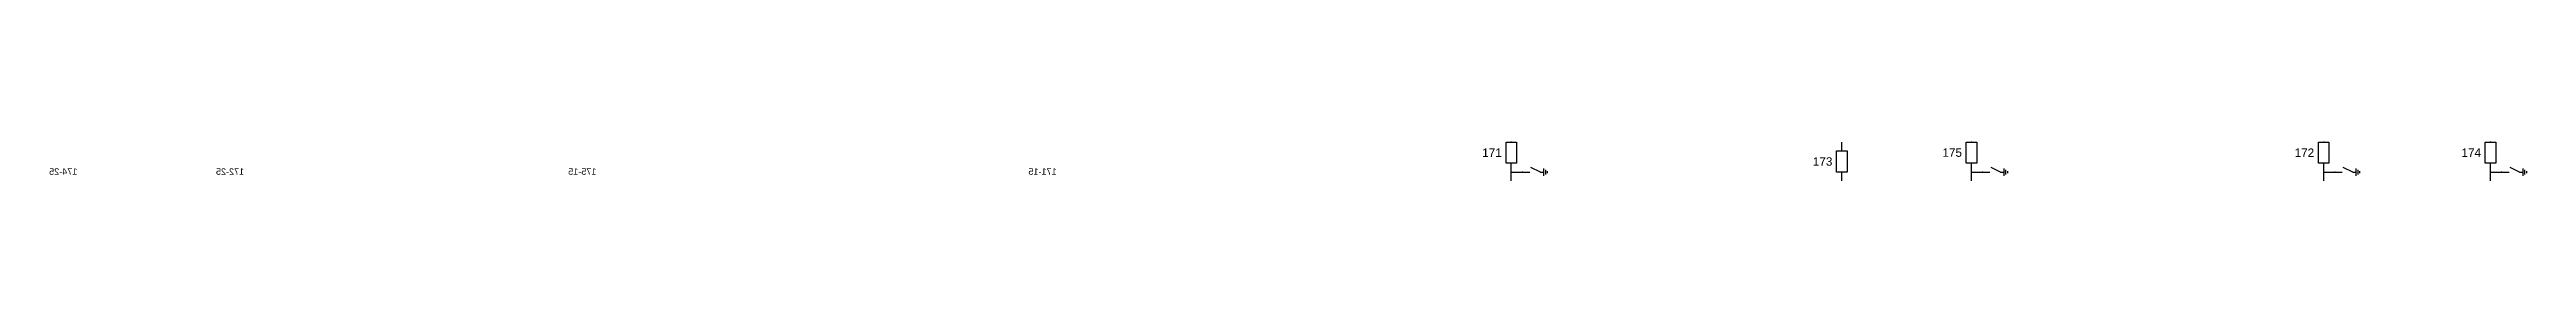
# Model space of a CAD drawing. Header units: millimetres. Extents: x -388 to 411, y 8 to 290.
# Drawn here: x -297 to 289, y 236 to 245 of the extents above; entities that cross this region are included whole.
import ezdxf

# ---------------------------------------------------------------- set-up
doc = ezdxf.new("R2010")
doc.units = ezdxf.units.MM
doc.layers.add('HV_110KV', color=1, linetype='Continuous', lineweight=25)
doc.layers.add('SYM_PORTS', color=8, linetype='Continuous', plot=False)
doc.layers.add('TEXT', color=7, linetype='Continuous')
doc.styles.add('SLD_TEXT', font='arial.ttf')

# ---------------------------------------------------------------- blocks, each defined once
blk = doc.blocks.new('SYM_EARTHING_SWITCH_OPEN')
at = {"lineweight": 25}
for points in [[(0, -1.25), (-1.125, 1)], [(0, 3), (0, 1.25)], [(-0.875, -2), (0.875, -2)], [(-0.5625, -2.4375), (0.5625, -2.4375)], [(-0.25, -2.875), (0.25, -2.875)], [(0, -1.25), (0, -2)]]:
    blk.add_lwpolyline(points, dxfattribs=at)
at = {"layer": 'SYM_PORTS'}
blk.add_point((0, 3), dxfattribs=at)
blk.add_attdef('DEVICE_CODE', (1.875, 0), '', height=2)
blk = doc.blocks.new('SYM_CIRCUIT_BREAKER')
at = {"lineweight": 25}
blk.add_lwpolyline([(-1.25, 2.5), (1.25, 2.5), (1.25, -2.5), (-1.25, -2.5)], close=True, dxfattribs=at)
at = {"layer": 'SYM_PORTS'}
for p in [(0, 2.5), (0, -2.5)]:
    blk.add_point(p, dxfattribs=at)
blk.add_attdef('DEVICE_CODE', (2.25, -0.5), '', height=2)
at = {"flags": 1}
blk.add_attdef('RATING', (2.25, -3.5), '', height=2, dxfattribs=at)

msp = doc.modelspace()

# ---------------------------------------------------------------- linework, layer by layer
at = {"layer": 'HV_110KV'}
for points in [[(127.21, 243.09), (127.21, 245.18)], [(49.01, 238.09), (49.01, 240.18)], [(49.01, 236.01), (49.01, 238.09)], [(49.01, 238.09), (51.63, 238.09)], [(127.21, 236.01), (127.21, 238.09)], [(157.85, 238.09), (157.85, 240.18)], [(157.85, 236.01), (157.85, 238.09)], [(157.85, 238.09), (160.47, 238.09)], [(241.15, 238.09), (241.15, 240.18)], [(241.15, 236.01), (241.15, 238.09)], [(241.15, 238.09), (243.78, 238.09)], [(280.61, 238.09), (280.61, 240.18)], [(280.61, 236.01), (280.61, 238.09)], [(280.61, 238.09), (283.23, 238.09)]]:
    msp.add_lwpolyline(points, dxfattribs=at)

# ---------------------------------------------------------------- block references
ref = msp.add_blockref('SYM_CIRCUIT_BREAKER', (49.01, 242.68), dxfattribs=at)
ref.add_attrib('DEVICE_CODE', '171', (42.13, 241.68), dxfattribs={"layer": 'TEXT', "height": 1.983, "style": 'SLD_TEXT'})
ref = msp.add_blockref('SYM_CIRCUIT_BREAKER', (127.21, 240.59), dxfattribs=at)
ref.add_attrib('DEVICE_CODE', '173', (120.33, 239.61), dxfattribs={"layer": 'TEXT', "height": 1.984, "style": 'SLD_TEXT'})
ref = msp.add_blockref('SYM_CIRCUIT_BREAKER', (157.85, 242.68), dxfattribs=at)
ref.add_attrib('DEVICE_CODE', '175', (150.97, 241.7), dxfattribs={"layer": 'TEXT', "height": 1.984, "style": 'SLD_TEXT'})
ref = msp.add_blockref('SYM_CIRCUIT_BREAKER', (241.15, 242.68), dxfattribs=at)
ref.add_attrib('DEVICE_CODE', '172', (234.27, 241.68), dxfattribs={"layer": 'TEXT', "height": 1.983, "style": 'SLD_TEXT'})
ref = msp.add_blockref('SYM_CIRCUIT_BREAKER', (280.61, 242.68), dxfattribs=at)
ref.add_attrib('DEVICE_CODE', '174', (273.73, 241.68), dxfattribs={"layer": 'TEXT', "height": 1.983, "style": 'SLD_TEXT'})
ref = msp.add_blockref('SYM_EARTHING_SWITCH_OPEN', (286.23, 238.09), dxfattribs=dict(at, xscale=-1, rotation=90))
ref.add_attrib('DEVICE_CODE', '174-25', (290.12, 237.46), dxfattribs={"layer": 'TEXT', "extrusion": (0, 0, -1), "height": 1.535, "style": 'SLD_TEXT'})
ref = msp.add_blockref('SYM_EARTHING_SWITCH_OPEN', (246.78, 238.09), dxfattribs=dict(at, xscale=-1, rotation=90))
ref.add_attrib('DEVICE_CODE', '172-25', (250.67, 237.46), dxfattribs={"layer": 'TEXT', "extrusion": (0, 0, -1), "height": 1.535, "style": 'SLD_TEXT'})
ref = msp.add_blockref('SYM_EARTHING_SWITCH_OPEN', (163.47, 238.09), dxfattribs=dict(at, xscale=-1, rotation=90))
ref.add_attrib('DEVICE_CODE', '175-15', (167.36, 237.46), dxfattribs={"layer": 'TEXT', "extrusion": (0, 0, -1), "height": 1.535, "style": 'SLD_TEXT'})
ref = msp.add_blockref('SYM_EARTHING_SWITCH_OPEN', (54.63, 238.09), dxfattribs=dict(at, xscale=-1, rotation=90))
ref.add_attrib('DEVICE_CODE', '171-15', (58.52, 237.46), dxfattribs={"layer": 'TEXT', "extrusion": (0, 0, -1), "height": 1.535, "style": 'SLD_TEXT'})

doc.saveas('drawing.dxf')
